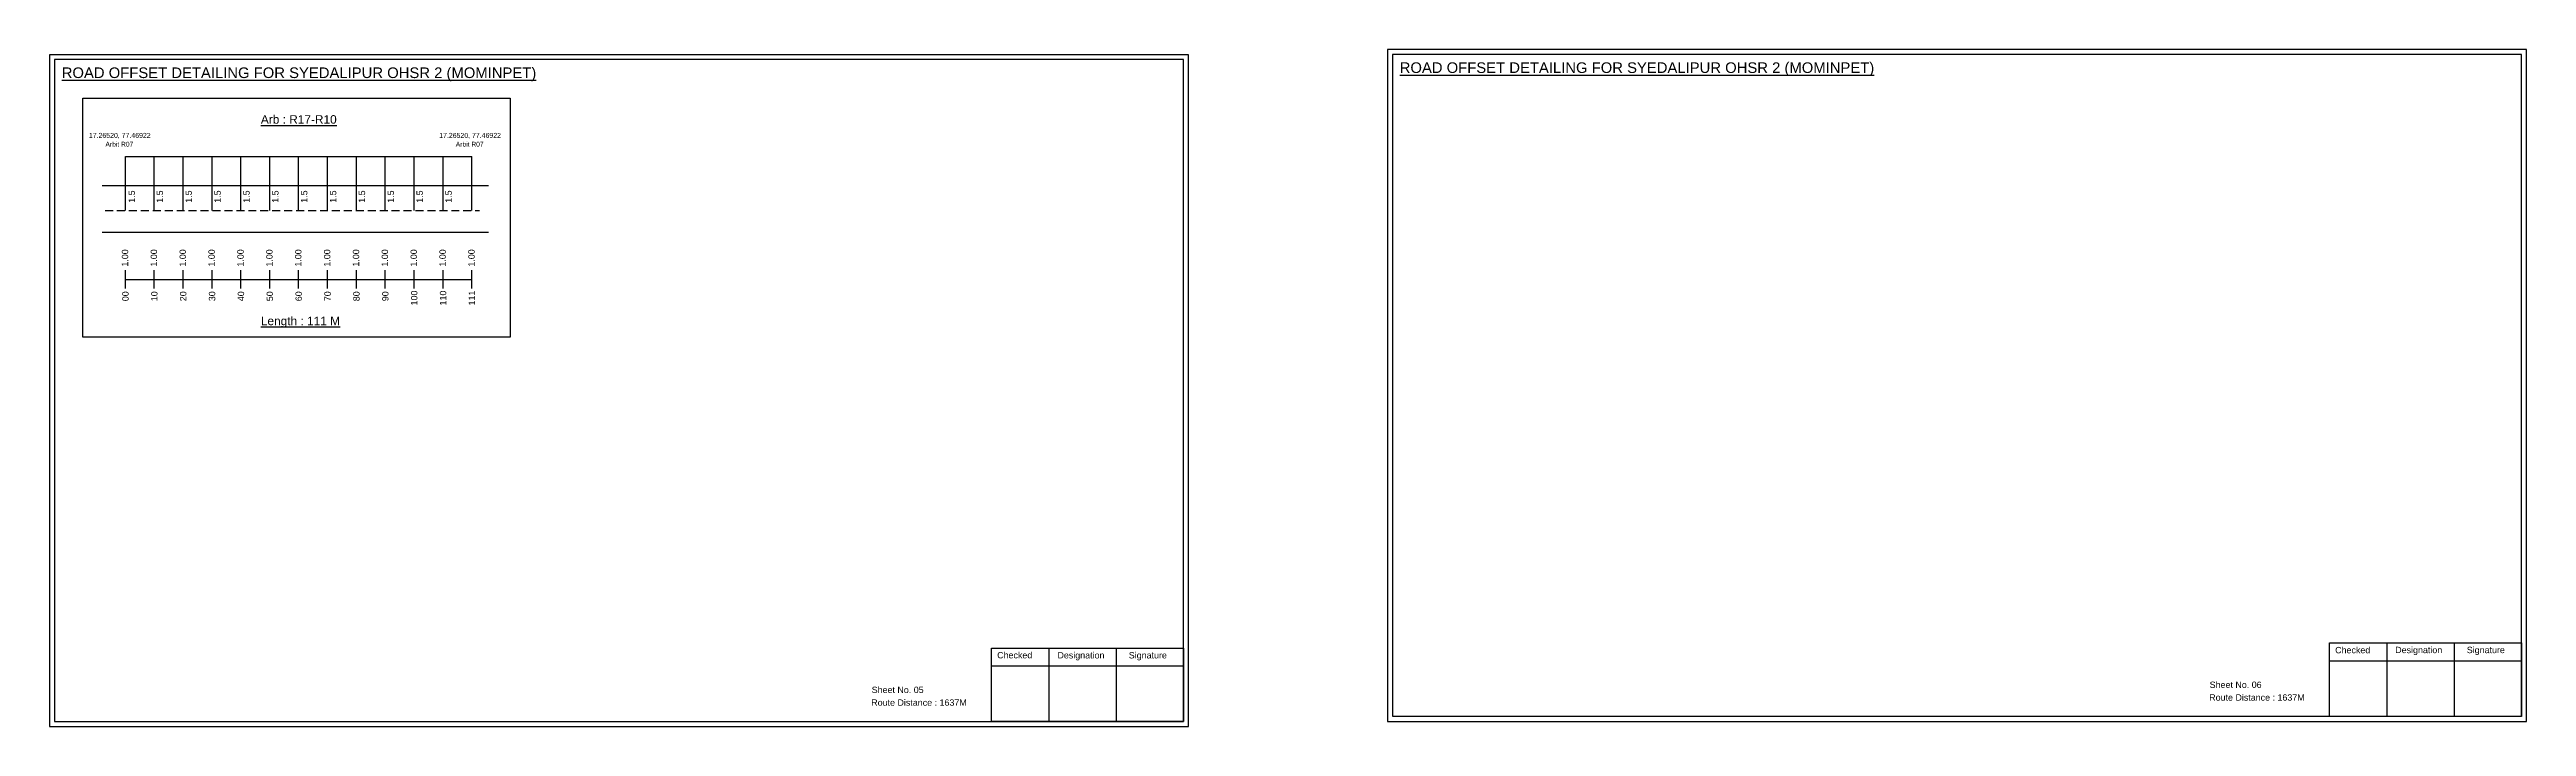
# Model space of a CAD drawing. Header units: inches. Extents: x -117 to 51867, y -12715 to 3423.
# Drawn here: x 39618 to 40784, y -4307 to -3988 of the extents above; entities that cross this region are included whole.
import ezdxf

# ---------------------------------------------------------------- set-up
doc = ezdxf.new("R2010")
doc.units = ezdxf.units.IN
doc.header["$MEASUREMENT"] = 0
doc.linetypes.add('DASHED2', pattern=[0.375, 0.25, -0.125])
doc.layers.add('PDF_Geometry', color=7, linetype='Continuous')
doc.layers.add('PDF_Text', color=5, linetype='Continuous')
doc.styles.add('PDF Arial', font='arial.ttf')
doc.styles.get("Standard").update_dxf_attribs({"font": 'arial.ttf'})

msp = doc.modelspace()

# ---------------------------------------------------------------- texts
at = {"color": 242, "true_color": 0xcd2027}
for s, height, p in [('%%UROAD OFFSET DETAILING FOR SYEDALIPUR OHSR 2 (MOMINPET)', 5, (39623.3, -4001.4)), ('%%UROAD OFFSET DETAILING FOR SYEDALIPUR OHSR 2 (MOMINPET)', 5, (40253.5, -3999)), ('%%UArb : R17-R10', 4, (39717.1, -4022.9)), ('%%ULength : 111 M', 4, (39717.1, -4117.9))]:
    msp.add_text(s, height=height, dxfattribs=at).set_placement(p)
at = {"color": 5}
for s, height, p in [('17.26520, 77.46922', 2.34, (39636.1, -4029.6)), ('Arbit R07', 2.25, (39643.9, -4033.7)), ('17.26520, 77.46922', 2.34, (39801.1, -4029.6)), ('Arbit R07', 2.25, (39808.9, -4033.7))]:
    msp.add_text(s, height=height, dxfattribs=at).set_placement(p)
for p in [(39657.8, -4060.2), (39671, -4060.2), (39684.6, -4060.2), (39698.2, -4060.2), (39711.8, -4060.2), (39725.4, -4060.2), (39739, -4060.2), (39752.6, -4060.2), (39766.2, -4060.2), (39779.8, -4060.2), (39793.4, -4060.2), (39807, -4060.2)]:
    msp.add_text('1.5', height=3, rotation=90).set_placement(p)
at = {"color": 217, "true_color": 0x93278f}
for s, p in [('1.00', (39654.6, -4090.3)), ('1.00', (39668.2, -4090.3)), ('1.00', (39681.8, -4090.3)), ('1.00', (39695.4, -4090.3)), ('1.00', (39709, -4090.3)), ('1.00', (39722.6, -4090.3)), ('1.00', (39736.2, -4090.3)), ('1.00', (39749.8, -4090.3)), ('1.00', (39763.4, -4090.3)), ('1.00', (39777, -4090.3)), ('1.00', (39790.6, -4090.3)), ('1.00', (39804.2, -4090.3)), ('1.00', (39817.8, -4090.3)), ('00', (39654.8, -4106.6)), ('10', (39668.4, -4106.6)), ('20', (39682, -4106.6)), ('30', (39695.6, -4106.6)), ('40', (39709.2, -4106.6)), ('50', (39722.8, -4106.6)), ('60', (39736.4, -4106.6)), ('70', (39750, -4106.6)), ('80', (39763.6, -4106.6)), ('90', (39777.2, -4106.6)), ('100', (39790.8, -4108.6)), ('110', (39804.4, -4108.6)), ('111', (39818, -4108.6))]:
    msp.add_text(s, height=3, rotation=90, dxfattribs=at).set_placement(p)
for s, p in [('Sheet No. 05', (40004.8, -4291.3)), ('Sheet No. 06', (40635, -4288.9)), ('Route Distance : 1637M', (40634.8, -4294.9)), ('Route Distance : 1637M', (40004.6, -4297.3))]:
    msp.add_text(s, height=3).set_placement(p)
at = {"layer": 'PDF_Text', "color": 7, "attachment_point": 7, "style": 'PDF Arial'}
for s, insert, char_height in [('Checked', (40694.1, -4272.6), 3), ('Designation', (40722.4, -4273.4), 3.001), ('Signature', (40756.1, -4273.4), 3), ('Checked', (40063.9, -4275), 3), ('Designation', (40092.3, -4275.9), 3.001), ('Signature', (40125.9, -4275.9), 3)]:
    msp.add_mtext(s, dxfattribs=dict(at, insert=insert, char_height=char_height))

# ---------------------------------------------------------------- linework, layer by layer
at = {"color": 5}
msp.add_line((39653.3, -4038.4), (39816.5, -4038.4), dxfattribs=at)
for p, q in [((39653.3, -4063.9), (39653.3, -4038.4)), ((39666.9, -4063.9), (39666.9, -4038.4)), ((39680.5, -4063.9), (39680.5, -4038.4)), ((39694.1, -4063.9), (39694.1, -4038.4)), ((39707.7, -4063.9), (39707.7, -4038.4)), ((39721.3, -4063.9), (39721.3, -4038.4)), ((39734.9, -4063.9), (39734.9, -4038.4)), ((39748.5, -4063.9), (39748.5, -4038.4)), ((39762.1, -4063.9), (39762.1, -4038.4)), ((39775.7, -4063.9), (39775.7, -4038.4)), ((39789.3, -4063.9), (39789.3, -4038.4)), ((39802.9, -4063.9), (39802.9, -4038.4)), ((39816.5, -4063.9), (39816.5, -4038.4)), ((39642.4, -4052), (39824.3, -4052)), ((39824.3, -4074.2), (39642.4, -4074.2))]:
    msp.add_line(p, q)
at = {"linetype": 'DASHED2', "ltscale": 15}
msp.add_line((39643.7, -4063.9), (39820.1, -4063.9), dxfattribs=at)
at = {"color": 217, "true_color": 0x93278f}
for p, q in [((39653.3, -4100.6), (39653.3, -4092)), ((39666.9, -4100.6), (39666.9, -4092)), ((39680.5, -4100.6), (39680.5, -4092)), ((39694.1, -4100.6), (39694.1, -4092)), ((39707.7, -4100.6), (39707.7, -4092)), ((39721.3, -4100.6), (39721.3, -4092)), ((39734.9, -4100.6), (39734.9, -4092)), ((39748.5, -4100.6), (39748.5, -4092)), ((39762.1, -4100.6), (39762.1, -4092)), ((39775.7, -4100.6), (39775.7, -4092)), ((39789.3, -4100.6), (39789.3, -4092)), ((39802.9, -4100.6), (39802.9, -4092)), ((39816.5, -4100.6), (39816.5, -4092)), ((39653.3, -4096.3), (39816.5, -4096.3))]:
    msp.add_line(p, q, dxfattribs=at)
msp.add_lwpolyline([(39633.2, -4010.9), (39834.5, -4010.9), (39834.5, -4123.6), (39633.2, -4123.6)], close=True)
at = {"layer": 'PDF_Geometry'}
for points in [[(40247.7, -3987.9), (40247.7, -4304.7), (40784.2, -4304.7), (40784.2, -3987.9)], [(39617.6, -3990.4), (39617.6, -4307.1), (40154, -4307.1), (40154, -3990.4)], [(39619.9, -3992.7), (39619.9, -4304.7), (40151.6, -4304.7), (40151.6, -3992.7)], [(40250.1, -3990.3), (40250.1, -4302.2), (40781.8, -4302.2), (40781.8, -3990.3)]]:
    msp.add_lwpolyline(points, close=True, dxfattribs=at)
at = {"layer": 'PDF_Geometry', "color": 242, "true_color": 0xcc1f26}
for points in [[(40781.8, -4302.3), (40691.5, -4302.3), (40691.5, -4267.7), (40781.8, -4267.7)], [(40151.6, -4304.7), (40061.3, -4304.7), (40061.3, -4270.1), (40151.6, -4270.1)]]:
    msp.add_lwpolyline(points, close=True, dxfattribs=at)
for points in [[(40718.4, -4267.7), (40718.4, -4302.3)], [(40750.2, -4267.7), (40750.2, -4302.3)], [(40061.3, -4278.5), (40151.6, -4278.5)], [(40088.3, -4270.1), (40088.3, -4304.7)], [(40120, -4270.1), (40120, -4304.7)], [(40691.5, -4276.1), (40781.8, -4276.1)]]:
    msp.add_lwpolyline(points, dxfattribs=at)

msp.set_redraw_order([(e.dxf.handle, doc.entitydb.next_handle()) for e in msp.query("TEXT MTEXT ATTDEF DIMENSION ARC_DIMENSION")])  # texts and dimensions are drawn at this point

doc.saveas('drawing.dxf')
